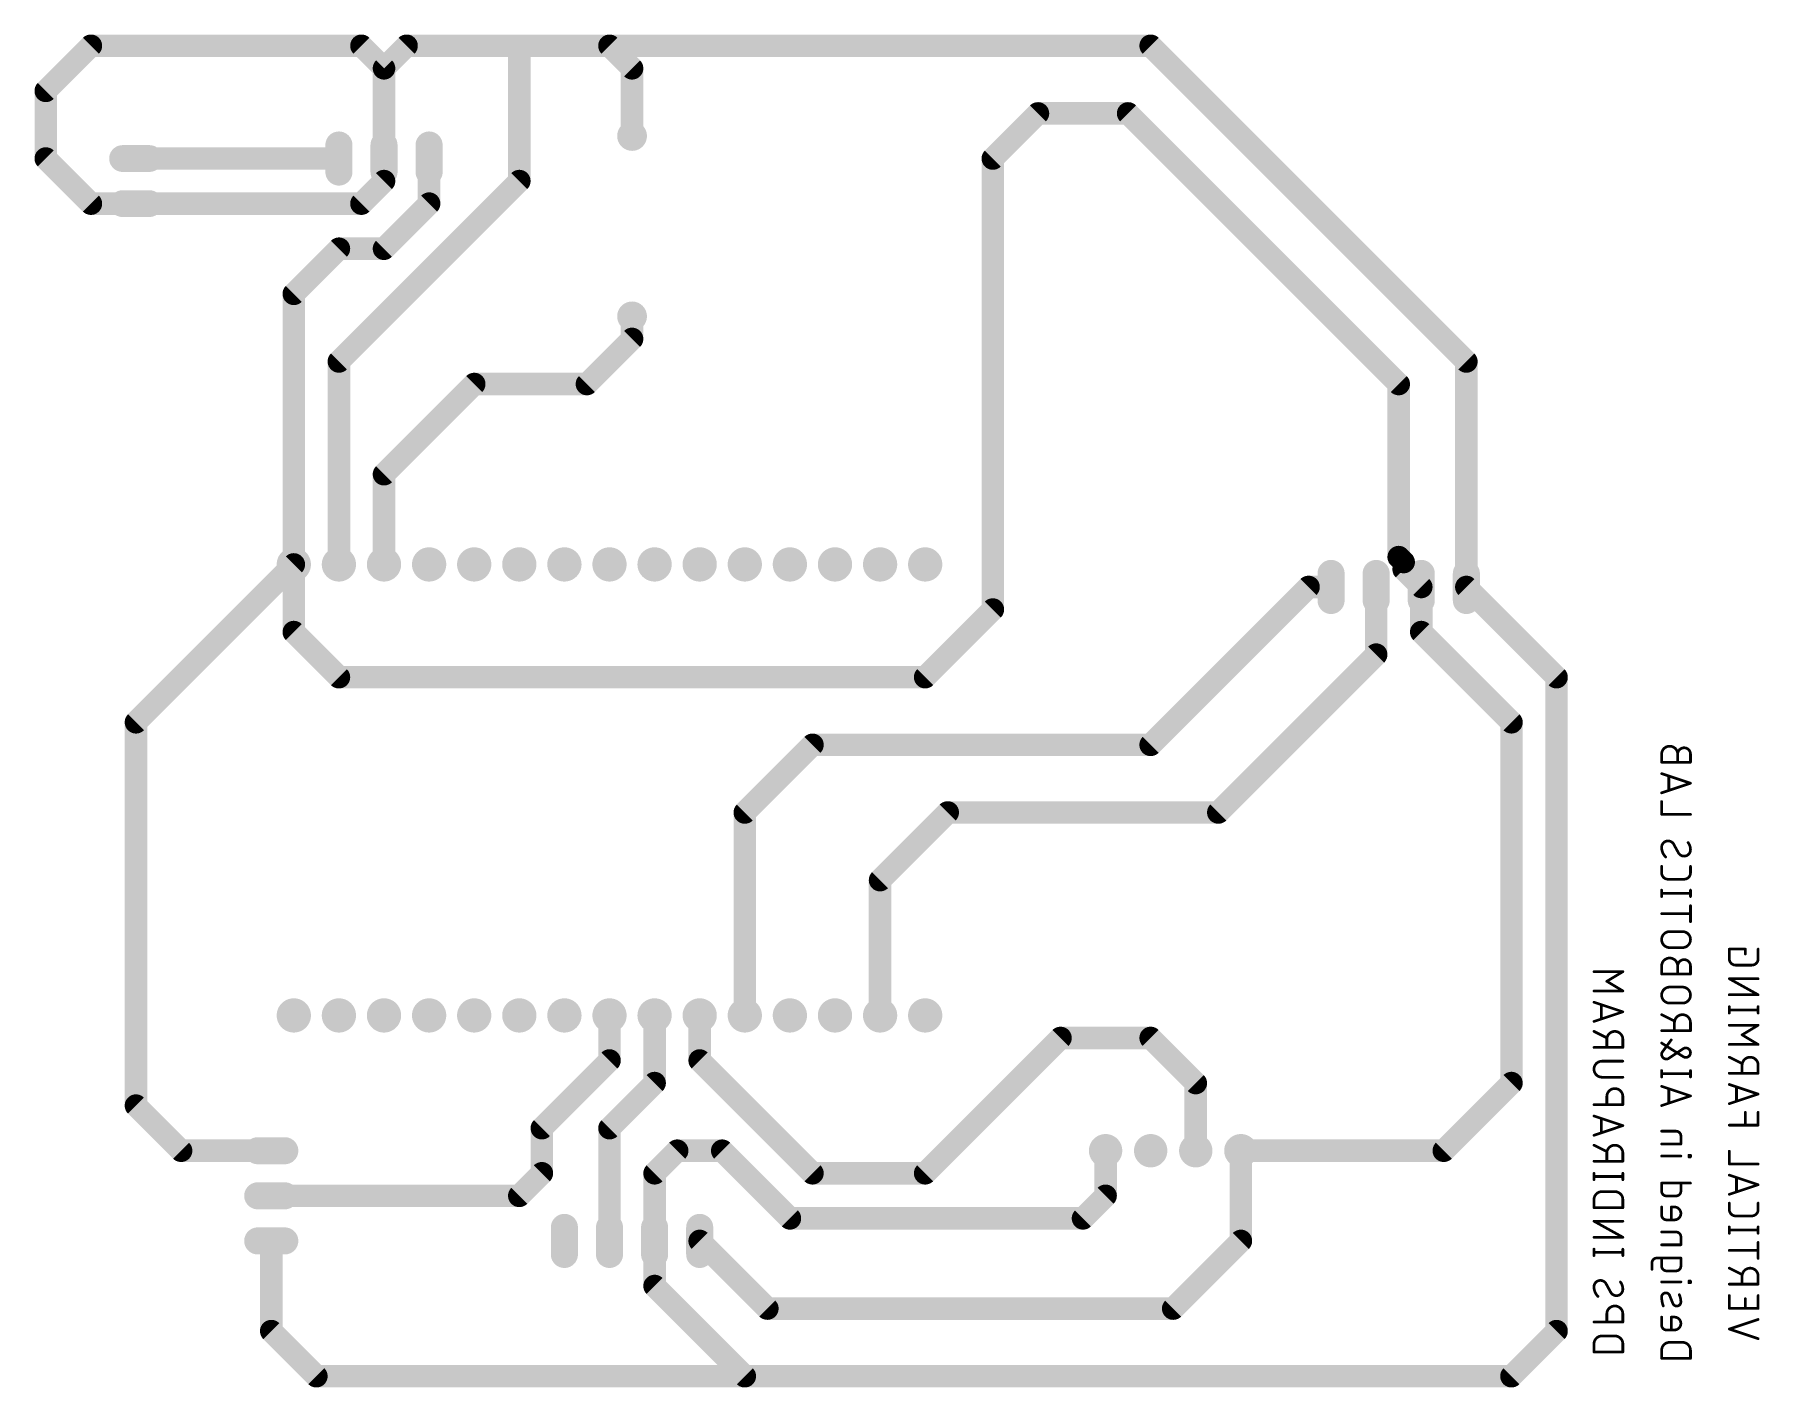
# Model space of a CAD drawing. Extents: x 1.9 to 99.1, y 1.9 to 78.1.
import ezdxf

# ---------------------------------------------------------------- set-up
doc = ezdxf.new("R2010")
doc.units = 0
doc.layers.add('16', color=132, linetype='CONTINUOUS')
doc.layers.add('17', color=110, linetype='CONTINUOUS')

# ---------------------------------------------------------------- blocks, each defined once
blk = doc.blocks.new('ROUNDP')
at = {"const_width": 0.5}
blk.add_lwpolyline([(0, -0.25, 1), (0, 0.25, 1), (0, -0.25)], format="xyb", dxfattribs=at)
blk = doc.blocks.new('LONGP100')
at = {"const_width": 1}
blk.add_lwpolyline([(-0.5, 0), (0.5, 0)], dxfattribs=at)
at = {"const_width": 0.5}
for points in [[(-0.5, 0.25, 1), (-0.5, -0.25)], [(0.5, -0.25, 1), (0.5, 0.25)]]:
    blk.add_lwpolyline(points, format="xyb", dxfattribs=at)

msp = doc.modelspace()

# ---------------------------------------------------------------- linework, layer by layer
at = {"layer": '16'}
for points, const_width in [([(2.54, 74.93), (5.08, 77.47)], 1.27), ([(5.08, 77.47), (20.32, 77.47)], 1.27), ([(20.32, 77.47), (21.59, 76.2)], 1.27), ([(22.86, 77.47), (21.59, 76.2)], 1.27), ([(29.21, 77.47), (22.86, 77.47)], 1.27), ([(34.29, 77.47), (29.21, 77.47)], 1.27), ([(29.21, 69.85), (29.21, 77.47)], 1.27), ([(35.56, 76.2), (34.29, 77.47)], 1.27), ([(34.29, 77.47), (64.77, 77.47)], 1.27), ([(64.77, 77.47), (82.55, 59.69)], 1.27), ([(21.59, 76.2), (21.59, 71.12)], 1.27), ([(35.56, 72.39), (35.56, 76.2)], 1.27), ([(2.54, 71.12), (2.54, 74.93)], 1.27), ([(58.42, 73.66), (55.88, 71.12)], 1.27), ([(63.5, 73.66), (58.42, 73.66)], 1.27), ([(78.74, 58.42), (63.5, 73.66)], 1.27), ([(5.08, 68.58), (2.54, 71.12)], 1.27), ([(7.62, 71.12), (19.05, 71.12)], 1.27), ([(21.59, 69.85), (21.59, 71.12)], 1.27), ([(24.13, 71.12), (24.13, 68.58)], 1.27), ([(55.88, 71.12), (55.88, 66.04)], 1.27), ([(19.05, 59.69), (29.21, 69.85)], 1.27), ([(20.32, 68.58), (21.59, 69.85)], 1.27), ([(7.62, 68.58), (5.08, 68.58)], 1.27), ([(7.62, 68.58), (20.32, 68.58)], 1.27), ([(24.13, 68.58), (21.59, 66.04)], 1.27), ([(19.05, 66.04), (16.51, 63.5)], 1.27), ([(21.59, 66.04), (19.05, 66.04)], 1.27), ([(55.88, 66.04), (55.88, 64.77)], 1.27), ([(55.88, 64.77), (55.88, 45.72)], 1.27), ([(16.51, 63.5), (16.51, 48.26)], 1.27), ([(35.56, 60.96), (35.56, 62.23)], 1.27), ([(33.02, 58.42), (35.56, 60.96)], 1.27), ([(19.05, 48.26), (19.05, 59.69)], 1.27), ([(82.55, 59.69), (82.55, 46.99)], 1.27), ([(21.59, 53.34), (26.67, 58.42)], 1.27), ([(26.67, 58.42), (33.02, 58.42)], 1.27), ([(78.74, 48.6732), (78.74, 58.42)], 1.27), ([(21.59, 48.26), (21.59, 53.34)], 1.27), ([(7.62, 39.37), (16.51, 48.26)], 1.27), ([(16.51, 44.45), (16.51, 48.26)], 1.27), ([(79.0194, 48.3938), (78.74, 48.6732)], 1.27), ([(79.0194, 47.9806), (79.0194, 48.3938)], 1.27), ([(80.01, 46.99), (79.0194, 47.9806)], 1.27), ([(64.77, 38.1), (73.66, 46.99)], 1.27), ([(73.66, 46.99), (74.93, 46.99)], 1.27), ([(77.47, 43.18), (77.47, 46.99)], 1.27), ([(80.01, 46.99), (80.01, 44.45)], 1.27), ([(82.55, 46.99), (87.63, 41.91)], 1.27), ([(55.88, 45.72), (52.07, 41.91)], 1.27), ([(19.05, 41.91), (16.51, 44.45)], 1.27), ([(80.01, 44.45), (85.09, 39.37)], 1.27), ([(68.58, 34.29), (77.47, 43.18)], 1.27), ([(52.07, 41.91), (19.05, 41.91)], 1.27), ([(87.63, 41.91), (87.63, 5.08)], 1.27), ([(7.62, 17.78), (7.62, 39.37)], 1.27), ([(85.09, 39.37), (85.09, 19.05)], 1.27), ([(41.91, 34.29), (45.72, 38.1)], 1.27), ([(45.72, 38.1), (64.77, 38.1)], 1.27), ([(93.5482, 37.5722), (93.5482, 37.1207)], 0.1524), ([(93.5482, 37.1207), (95.1738, 37.1207)], 0.1524), ([(94.4513, 37.1207), (94.4513, 37.5722)], 0.1524), ([(95.1738, 37.1207), (95.1738, 37.5722)], 0.1524), ([(95.1738, 35.9359), (93.5482, 36.4778)], 0.1524), ([(93.5482, 35.3941), (95.1738, 35.9359)], 0.1524), ([(93.9546, 36.3423), (93.9546, 35.5295)], 0.1524), ([(93.5482, 34.1847), (93.5482, 34.9072)], 0.1524), ([(41.91, 22.86), (41.91, 34.29)], 1.27), ([(49.53, 30.48), (53.34, 34.29)], 1.27), ([(53.34, 34.29), (68.58, 34.29)], 1.27), ([(95.1738, 34.1847), (93.5482, 34.1847)], 0.1524), ([(94.2255, 32.5075), (94.4965, 32.0108)], 0.1524), ([(49.53, 22.86), (49.53, 30.48)], 1.27), ([(93.5482, 31.253), (93.5482, 30.8918)], 0.1524), ([(95.1738, 30.8918), (95.1738, 31.253)], 0.1524), ([(93.9094, 30.5305), (94.8126, 30.5305)], 0.1524), ([(93.5482, 29.5549), (93.5482, 29.9162)], 0.1524), ([(95.1738, 29.7355), (93.5482, 29.7355)], 0.1524), ([(95.1738, 29.5549), (95.1738, 29.9162)], 0.1524), ([(93.5482, 28.5892), (95.1738, 28.5892)], 0.1524), ([(95.1738, 28.1377), (95.1738, 29.0408)], 0.1524), ([(94.7222, 27.5819), (93.9998, 27.5819)], 0.1524), ([(93.9998, 26.6788), (94.7222, 26.6788)], 0.1524), ([(98.2613, 26.5938), (97.3582, 26.5938)], 0.1524), ([(97.3582, 26.5938), (97.3582, 26.0519)], 0.1524), ([(98.2613, 26.3229), (98.2613, 26.5938)], 0.1524), ([(98.9838, 26.0519), (98.9838, 26.5938)], 0.1524), ([(91.3638, 25.3238), (89.7382, 25.3238)], 0.1524), ([(90.4607, 24.7819), (91.3638, 25.3238)], 0.1524), ([(93.5482, 25.6404), (93.5482, 25.1889)], 0.1524), ([(93.5482, 25.1889), (95.1738, 25.1889)], 0.1524), ([(94.4513, 25.1889), (94.4513, 25.6404)], 0.1524), ([(95.1738, 25.1889), (95.1738, 25.6404)], 0.1524), ([(97.7194, 25.6907), (98.6226, 25.6907)], 0.1524), ([(89.7382, 24.2401), (91.3638, 24.2401)], 0.1524), ([(91.3638, 24.2401), (90.4607, 24.7819)], 0.1524), ([(94.7222, 24.4556), (93.9998, 24.4556)], 0.1524), ([(98.9838, 24.0234), (97.3582, 24.9265)], 0.1524), ([(97.3582, 24.9265), (98.9838, 24.9265)], 0.1524), ([(34.29, 20.32), (34.29, 22.86)], 1.27), ([(36.83, 19.05), (36.83, 22.86)], 1.27), ([(39.37, 22.86), (39.37, 20.32)], 1.27), ([(91.3638, 23.0625), (89.7382, 23.6044)], 0.1524), ([(90.1446, 23.4689), (90.1446, 22.6561)], 0.1524), ([(93.9998, 23.5525), (94.7222, 23.5525)], 0.1524), ([(97.3582, 24.0234), (98.9838, 24.0234)], 0.1524), ([(97.3582, 22.9917), (97.3582, 23.3529)], 0.1524), ([(98.9838, 22.9917), (98.9838, 23.3529)], 0.1524), ([(89.7382, 22.5206), (91.3638, 23.0625)], 0.1524), ([(93.5482, 22.9017), (94.2707, 22.5404)], 0.1524), ([(94.2707, 22.4501), (94.2707, 21.9986)], 0.1524), ([(95.1738, 21.9986), (95.1738, 22.4501)], 0.1524), ([(98.9838, 23.1723), (97.3582, 23.1723)], 0.1524), ([(98.9838, 22.3074), (97.3582, 22.3074)], 0.1524), ([(98.0807, 21.7655), (98.9838, 22.3074)], 0.1524), ([(52.07, 13.97), (59.69, 21.59)], 1.27), ([(59.69, 21.59), (64.77, 21.59)], 1.27), ([(64.77, 21.59), (67.31, 19.05)], 1.27), ([(89.7382, 21.9601), (90.4607, 21.5988)], 0.1524), ([(90.4607, 21.5085), (90.4607, 21.057)], 0.1524), ([(91.3638, 21.057), (91.3638, 21.5085)], 0.1524), ([(93.5482, 21.9986), (95.1738, 21.9986)], 0.1524), ([(94.7674, 20.5359), (93.5482, 21.3035)], 0.1524), ([(93.5934, 20.8068), (94.0901, 21.4842)], 0.1524), ([(98.9838, 21.2236), (98.0807, 21.7655)], 0.1524), ([(30.48, 16.51), (34.29, 20.32)], 1.27), ([(39.37, 20.32), (45.72, 13.97)], 1.27), ([(89.7382, 21.057), (91.3638, 21.057)], 0.1524), ([(93.9546, 20.4456), (94.7674, 20.9874)], 0.1524), ([(97.3582, 21.2236), (98.9838, 21.2236)], 0.1524), ([(97.3582, 20.5068), (98.0807, 20.1455)], 0.1524), ([(34.29, 16.51), (36.83, 19.05)], 1.27), ([(67.31, 19.05), (67.31, 15.24)], 1.27), ([(85.09, 19.05), (81.28, 15.24)], 1.27), ([(90.1898, 20.2836), (91.3638, 20.2836)], 0.1524), ([(91.3638, 19.3805), (90.1898, 19.3805)], 0.1524), ([(93.5482, 19.3946), (93.5482, 19.7559)], 0.1524), ([(95.1738, 19.5752), (93.5482, 19.5752)], 0.1524), ([(95.1738, 19.3946), (95.1738, 19.7559)], 0.1524), ([(97.3582, 19.6037), (98.9838, 19.6037)], 0.1524), ([(98.0807, 20.0552), (98.0807, 19.6037)], 0.1524), ([(98.9838, 19.6037), (98.9838, 20.0552)], 0.1524), ([(95.1738, 18.3247), (93.5482, 18.8666)], 0.1524), ([(93.9546, 18.7311), (93.9546, 17.9183)], 0.1524), ([(98.9838, 18.4308), (97.3582, 18.9727)], 0.1524), ([(97.3582, 17.889), (98.9838, 18.4308)], 0.1524), ([(97.7646, 18.8372), (97.7646, 18.0244)], 0.1524), ([(10.16, 15.24), (7.62, 17.78)], 1.27), ([(89.7382, 17.8385), (91.3638, 17.8385)], 0.1524), ([(90.4607, 18.29), (90.4607, 17.8385)], 0.1524), ([(91.3638, 17.8385), (91.3638, 18.29)], 0.1524), ([(93.5482, 17.7829), (95.1738, 18.3247)], 0.1524), ([(30.48, 13.97), (30.48, 16.51)], 1.27), ([(34.29, 10.16), (34.29, 16.51)], 1.27), ([(91.3638, 16.6537), (89.7382, 17.1956)], 0.1524), ([(89.7382, 16.1118), (91.3638, 16.6537)], 0.1524), ([(90.1446, 17.0601), (90.1446, 16.2473)], 0.1524), ([(97.3582, 16.6797), (98.9838, 16.6797)], 0.1524), ([(98.2613, 16.6797), (98.2613, 17.4021)], 0.1524), ([(98.9838, 16.6797), (98.9838, 17.4021)], 0.1524), ([(15.24, 15.24), (10.16, 15.24)], 1.27), ([(38.1, 15.24), (36.83, 13.97)], 1.27), ([(40.64, 15.24), (38.1, 15.24)], 1.27), ([(44.45, 11.43), (40.64, 15.24)], 1.27), ([(62.23, 15.24), (62.23, 12.7)], 1.27), ([(69.85, 10.16), (69.85, 15.24)], 1.27), ([(81.28, 15.24), (69.85, 15.24)], 1.27), ([(89.7382, 15.5513), (90.4607, 15.19)], 0.1524), ([(94.361, 16.3413), (93.5482, 16.3413)], 0.1524), ([(93.5482, 15.6188), (94.6319, 15.6188)], 0.1524), ([(94.6319, 15.6188), (94.6319, 16.0704)], 0.1524), ([(29.21, 12.7), (30.48, 13.97)], 1.27), ([(36.83, 13.97), (36.83, 10.16)], 1.27), ([(45.72, 13.97), (52.07, 13.97)], 1.27), ([(89.7382, 14.6482), (91.3638, 14.6482)], 0.1524), ([(90.4607, 15.0997), (90.4607, 14.6482)], 0.1524), ([(91.3638, 14.6482), (91.3638, 15.0997)], 0.1524), ([(93.5482, 14.938), (94.6319, 14.938)], 0.1524), ([(95.1738, 14.9831), (95.0835, 14.9831)], 0.1524), ([(95.0835, 14.9831), (95.0835, 14.8928)], 0.1524), ([(95.0835, 14.8928), (95.1738, 14.8928)], 0.1524), ([(95.1738, 14.8928), (95.1738, 14.9831)], 0.1524), ([(97.3582, 14.4913), (97.3582, 15.2138)], 0.1524), ([(89.7382, 13.6073), (89.7382, 13.9686)], 0.1524), ([(91.3638, 13.788), (89.7382, 13.788)], 0.1524), ([(91.3638, 13.6073), (91.3638, 13.9686)], 0.1524), ([(98.9838, 14.4913), (97.3582, 14.4913)], 0.1524), ([(98.9838, 13.3246), (97.3582, 13.8665)], 0.1524), ([(97.7646, 13.731), (97.7646, 12.9182)], 0.1524), ([(15.24, 12.7), (29.21, 12.7)], 1.27), ([(62.23, 12.7), (60.96, 11.43)], 1.27), ([(90.9122, 12.9369), (90.1898, 12.9369)], 0.1524), ([(95.1738, 13.4162), (93.5482, 13.4162)], 0.1524), ([(93.5482, 13.4162), (93.5482, 12.9646)], 0.1524), ([(93.8191, 12.6937), (94.361, 12.6937)], 0.1524), ([(94.6319, 12.9646), (94.6319, 13.4162)], 0.1524), ([(97.3582, 12.7828), (98.9838, 13.3246)], 0.1524), ([(60.96, 11.43), (44.45, 11.43)], 1.27), ([(89.7382, 12.4854), (89.7382, 12.0338)], 0.1524), ([(89.7382, 12.0338), (91.3638, 12.0338)], 0.1524), ([(91.3638, 12.0338), (91.3638, 12.4854)], 0.1524), ([(93.5482, 12.0688), (93.5482, 11.6172)], 0.1524), ([(94.2707, 12.0688), (94.0901, 12.0688)], 0.1524), ([(94.0901, 12.0688), (94.0901, 11.3463)], 0.1524), ([(97.3582, 12.289), (97.3582, 11.9278)], 0.1524), ([(98.9838, 11.9278), (98.9838, 12.289)], 0.1524), ([(15.24, 5.08), (15.24, 10.16)], 1.27), ([(36.83, 10.16), (36.83, 7.62)], 1.27), ([(39.37, 10.16), (43.18, 6.35)], 1.27), ([(66.04, 6.35), (69.85, 10.16)], 1.27), ([(91.3638, 10.3665), (89.7382, 11.2696)], 0.1524), ([(89.7382, 11.2696), (91.3638, 11.2696)], 0.1524), ([(94.361, 10.662), (93.5482, 10.662)], 0.1524), ([(93.8191, 11.3463), (94.2707, 11.3463)], 0.1524), ([(97.3582, 10.5909), (97.3582, 10.9522)], 0.1524), ([(98.9838, 10.7715), (97.3582, 10.7715)], 0.1524), ([(97.7194, 11.5665), (98.6226, 11.5665)], 0.1524), ([(98.9838, 10.5909), (98.9838, 10.9522)], 0.1524), ([(89.7382, 10.3665), (91.3638, 10.3665)], 0.1524), ([(89.7382, 9.3348), (89.7382, 9.696)], 0.1524), ([(91.3638, 9.3348), (91.3638, 9.696)], 0.1524), ([(93.5482, 9.9395), (94.6319, 9.9395)], 0.1524), ([(94.6319, 9.9395), (94.6319, 10.391)], 0.1524), ([(98.9838, 9.1737), (98.9838, 10.0768)], 0.1524), ([(91.3638, 9.5154), (89.7382, 9.5154)], 0.1524), ([(93.0063, 8.9248), (93.0063, 8.5636)], 0.1524), ([(94.6319, 9.1957), (93.2773, 9.1957)], 0.1524), ([(93.5482, 9.1957), (93.5482, 8.7442)], 0.1524), ([(94.6319, 8.7442), (94.6319, 9.1957)], 0.1524), ([(97.3582, 9.6252), (98.9838, 9.6252)], 0.1524), ([(36.83, 7.62), (41.91, 2.54)], 1.27), ([(90.4155, 7.7543), (90.6865, 7.2576)], 0.1524), ([(93.5482, 7.8518), (94.6319, 7.8518)], 0.1524), ([(93.8191, 8.4732), (94.361, 8.4732)], 0.1524), ([(95.1738, 7.897), (95.0835, 7.897)], 0.1524), ([(95.0835, 7.897), (95.0835, 7.8067)], 0.1524), ([(95.0835, 7.8067), (95.1738, 7.8067)], 0.1524), ([(95.1738, 7.8067), (95.1738, 7.897)], 0.1524), ([(97.3582, 8.627), (98.0807, 8.2658)], 0.1524), ([(97.3582, 7.7239), (98.9838, 7.7239)], 0.1524), ([(98.0807, 8.1755), (98.0807, 7.7239)], 0.1524), ([(98.9838, 7.7239), (98.9838, 8.1755)], 0.1524), ([(43.18, 6.35), (66.04, 6.35)], 1.27), ([(93.9998, 7.0876), (94.1804, 6.6361)], 0.1524), ([(97.3582, 7.0855), (97.3582, 6.3631)], 0.1524), ([(98.2613, 6.3631), (98.2613, 6.9049)], 0.1524), ([(98.9838, 6.3631), (98.9838, 7.0855)], 0.1524), ([(90.4607, 6.0455), (90.4607, 5.594)], 0.1524), ([(91.3638, 5.594), (91.3638, 6.0455)], 0.1524), ([(93.5482, 5.8684), (93.5482, 5.4168)], 0.1524), ([(94.2707, 5.8684), (94.0901, 5.8684)], 0.1524), ([(94.0901, 5.8684), (94.0901, 5.1459)], 0.1524), ([(97.3582, 6.3631), (98.9838, 6.3631)], 0.1524), ([(17.78, 2.54), (15.24, 5.08)], 1.27), ([(87.63, 5.08), (85.09, 2.54)], 1.27), ([(89.7382, 5.594), (91.3638, 5.594)], 0.1524), ([(90.9122, 4.8087), (90.1898, 4.8087)], 0.1524), ([(93.8191, 5.1459), (94.2707, 5.1459)], 0.1524), ([(97.3582, 5.1964), (98.9838, 5.7383)], 0.1524), ([(98.9838, 4.6545), (97.3582, 5.1964)], 0.1524), ([(89.7382, 4.3571), (89.7382, 3.9056)], 0.1524), ([(89.7382, 3.9056), (91.3638, 3.9056)], 0.1524), ([(91.3638, 3.9056), (91.3638, 4.3571)], 0.1524), ([(93.5482, 3.9961), (93.5482, 3.5446)], 0.1524), ([(94.7222, 4.4477), (93.9998, 4.4477)], 0.1524), ([(95.1738, 3.5446), (95.1738, 3.9961)], 0.1524), ([(41.91, 2.54), (17.78, 2.54)], 1.27), ([(85.09, 2.54), (41.91, 2.54)], 1.27), ([(93.5482, 3.5446), (95.1738, 3.5446)], 0.1524)]:
    msp.add_lwpolyline(points, dxfattribs=dict(at, const_width=const_width))
for points, const_width in [([(5.08, 77.7875, 1), (5.08, 77.1525)], 0.635), ([(5.3045, 77.2455, 1), (4.8555, 77.6945)], 0.635), ([(20.5445, 77.6945, 1), (20.0955, 77.2455)], 0.635), ([(20.32, 77.1525, 1), (20.32, 77.7875)], 0.635), ([(22.86, 77.7875, 1), (22.86, 77.1525)], 0.635), ([(23.0845, 77.2455, 1), (22.6355, 77.6945)], 0.635), ([(29.21, 77.7875, 1), (29.21, 77.1525)], 0.635), ([(29.5275, 77.47, 1), (28.8925, 77.47)], 0.635), ([(29.21, 77.1525, 1), (29.21, 77.7875)], 0.635), ([(34.5145, 77.6945, 1), (34.0655, 77.2455)], 0.635), ([(34.29, 77.7875, 1), (34.29, 77.1525)], 0.635), ([(34.29, 77.1525, 1), (34.29, 77.7875)], 0.635), ([(64.9945, 77.6945, 1), (64.5455, 77.2455)], 0.635), ([(64.77, 77.1525, 1), (64.77, 77.7875)], 0.635), ([(21.9075, 76.2, 1), (21.2725, 76.2)], 0.635), ([(35.8775, 76.2, 1), (35.2425, 76.2)], 0.635), ([(21.3655, 76.4245, 1), (21.8145, 75.9755)], 0.635), ([(21.3655, 75.9755, 1), (21.8145, 76.4245)], 0.635), ([(35.3355, 75.9755, 1), (35.7845, 76.4245)], 0.635), ([(2.8575, 74.93, 1), (2.2225, 74.93)], 0.635), ([(2.3155, 75.1545, 1), (2.7645, 74.7055)], 0.635), ([(58.42, 73.9775, 1), (58.42, 73.3425)], 0.635), ([(58.6445, 73.4355, 1), (58.1955, 73.8845)], 0.635), ([(63.7245, 73.8845, 1), (63.2755, 73.4355)], 0.635), ([(63.5, 73.3425, 1), (63.5, 73.9775)], 0.635), ([(35.2425, 72.39, 1), (35.8775, 72.39)], 0.635), ([(2.7645, 71.3445, 1), (2.3155, 70.8955)], 0.635), ([(2.2225, 71.12, 1), (2.8575, 71.12)], 0.635), ([(7.62, 71.4375, 1), (7.62, 70.8025)], 0.635), ([(19.05, 70.8025, 1), (19.05, 71.4375)], 0.635), ([(21.9075, 71.12, 1), (21.2725, 71.12)], 0.635), ([(21.2725, 71.12, 1), (21.9075, 71.12)], 0.635), ([(24.4475, 71.12, 1), (23.8125, 71.12)], 0.635), ([(56.1975, 71.12, 1), (55.5625, 71.12)], 0.635), ([(55.6555, 71.3445, 1), (56.1045, 70.8955)], 0.635), ([(21.2725, 69.85, 1), (21.9075, 69.85)], 0.635), ([(21.8145, 69.6255, 1), (21.3655, 70.0745)], 0.635), ([(28.8925, 69.85, 1), (29.5275, 69.85)], 0.635), ([(29.4345, 69.6255, 1), (28.9855, 70.0745)], 0.635), ([(5.08, 68.8975, 1), (5.08, 68.2625)], 0.635), ([(4.8555, 68.3555, 1), (5.3045, 68.8045)], 0.635), ([(7.62, 68.8975, 1), (7.62, 68.2625)], 0.635), ([(7.62, 68.2625, 1), (7.62, 68.8975)], 0.635), ([(20.0955, 68.8045, 1), (20.5445, 68.3555)], 0.635), ([(20.32, 68.2625, 1), (20.32, 68.8975)], 0.635), ([(24.3545, 68.3555, 1), (23.9055, 68.8045)], 0.635), ([(23.8125, 68.58, 1), (24.4475, 68.58)], 0.635), ([(19.05, 66.3575, 1), (19.05, 65.7225)], 0.635), ([(19.2745, 65.8155, 1), (18.8255, 66.2645)], 0.635), ([(21.3655, 66.2645, 1), (21.8145, 65.8155)], 0.635), ([(21.59, 65.7225, 1), (21.59, 66.3575)], 0.635), ([(56.1975, 66.04, 1), (55.5625, 66.04)], 0.635), ([(55.5625, 66.04, 1), (56.1975, 66.04)], 0.635), ([(56.1975, 64.77, 1), (55.5625, 64.77)], 0.635), ([(16.8275, 63.5, 1), (16.1925, 63.5)], 0.635), ([(55.5625, 64.77, 1), (56.1975, 64.77)], 0.635), ([(16.2855, 63.7245, 1), (16.7345, 63.2755)], 0.635), ([(35.8775, 62.23, 1), (35.2425, 62.23)], 0.635), ([(35.2425, 60.96, 1), (35.8775, 60.96)], 0.635), ([(35.7845, 60.7355, 1), (35.3355, 61.1845)], 0.635), ([(19.3675, 59.69, 1), (18.7325, 59.69)], 0.635), ([(82.8675, 59.69, 1), (82.2325, 59.69)], 0.635), ([(18.8255, 59.9145, 1), (19.2745, 59.4655)], 0.635), ([(82.3255, 59.4655, 1), (82.7745, 59.9145)], 0.635), ([(26.67, 58.7375, 1), (26.67, 58.1025)], 0.635), ([(26.8945, 58.1955, 1), (26.4455, 58.6445)], 0.635), ([(32.7955, 58.6445, 1), (33.2445, 58.1955)], 0.635), ([(33.02, 58.1025, 1), (33.02, 58.7375)], 0.635), ([(79.0575, 58.42, 1), (78.4225, 58.42)], 0.635), ([(78.5155, 58.1955, 1), (78.9645, 58.6445)], 0.635), ([(21.9075, 53.34, 1), (21.2725, 53.34)], 0.635), ([(21.3655, 53.5645, 1), (21.8145, 53.1155)], 0.635), ([(16.8275, 48.26, 1), (16.1925, 48.26)], 0.635), ([(16.7345, 48.0355, 1), (16.2855, 48.4845)], 0.635), ([(78.9645, 48.8977, 1), (78.5155, 48.4487)], 0.635), ([(78.4225, 48.6732, 1), (79.0575, 48.6732)], 0.635), ([(79.3369, 48.3938, 1), (78.7019, 48.3938)], 0.635), ([(79.2439, 48.2051, 1), (78.7949, 47.7561)], 0.635), ([(78.7949, 48.1693, 1), (79.2439, 48.6183)], 0.635), ([(16.1925, 48.26, 1), (16.8275, 48.26)], 0.635), ([(18.7325, 48.26, 1), (19.3675, 48.26)], 0.635), ([(21.2725, 48.26, 1), (21.9075, 48.26)], 0.635), ([(73.66, 47.3075, 1), (73.66, 46.6725)], 0.635), ([(73.8845, 46.7655, 1), (73.4355, 47.2145)], 0.635), ([(74.93, 46.6725, 1), (74.93, 47.3075)], 0.635), ([(77.7875, 46.99, 1), (77.1525, 46.99)], 0.635), ([(78.7019, 47.9806, 1), (79.3369, 47.9806)], 0.635), ([(80.3275, 46.99, 1), (79.6925, 46.99)], 0.635), ([(82.7745, 47.2145, 1), (82.3255, 46.7655)], 0.635), ([(79.7855, 46.7655, 1), (80.2345, 47.2145)], 0.635), ([(82.2325, 46.99, 1), (82.8675, 46.99)], 0.635), ([(55.5625, 45.72, 1), (56.1975, 45.72)], 0.635), ([(56.1045, 45.4955, 1), (55.6555, 45.9445)], 0.635), ([(16.7345, 44.6745, 1), (16.2855, 44.2255)], 0.635), ([(16.1925, 44.45, 1), (16.8275, 44.45)], 0.635), ([(80.2345, 44.6745, 1), (79.7855, 44.2255)], 0.635), ([(79.6925, 44.45, 1), (80.3275, 44.45)], 0.635), ([(77.6945, 42.9555, 1), (77.2455, 43.4045)], 0.635), ([(77.1525, 43.18, 1), (77.7875, 43.18)], 0.635), ([(19.05, 42.2275, 1), (19.05, 41.5925)], 0.635), ([(18.8255, 41.6855, 1), (19.2745, 42.1345)], 0.635), ([(51.8455, 42.1345, 1), (52.2945, 41.6855)], 0.635), ([(52.07, 41.5925, 1), (52.07, 42.2275)], 0.635), ([(87.9475, 41.91, 1), (87.3125, 41.91)], 0.635), ([(87.4055, 41.6855, 1), (87.8545, 42.1345)], 0.635), ([(7.9375, 39.37, 1), (7.3025, 39.37)], 0.635), ([(7.3955, 39.5945, 1), (7.8445, 39.1455)], 0.635), ([(85.4075, 39.37, 1), (84.7725, 39.37)], 0.635), ([(84.8655, 39.1455, 1), (85.3145, 39.5945)], 0.635), ([(45.72, 38.4175, 1), (45.72, 37.7825)], 0.635), ([(45.9445, 37.8755, 1), (45.4955, 38.3245)], 0.635), ([(64.5455, 38.3245, 1), (64.9945, 37.8755)], 0.635), ([(64.77, 37.7825, 1), (64.77, 38.4175)], 0.635), ([(94.4513, 37.5722, 1), (93.5482, 37.5722)], 0.1524), ([(95.1738, 37.5722, 1), (94.4513, 37.5722)], 0.1524), ([(93.5863, 37.5722, 1), (93.5101, 37.5722)], 0.0762), ([(93.5101, 37.5722, 1), (93.5863, 37.5722)], 0.0762), ([(93.5482, 37.1588, 1), (93.5482, 37.0826)], 0.0762), ([(93.5101, 37.1207, 1), (93.5863, 37.1207)], 0.0762), ([(94.4894, 37.5722, 1), (94.4132, 37.5722)], 0.0762), ([(94.4132, 37.5722, 1), (94.4894, 37.5722)], 0.0762), ([(94.4132, 37.5722, 1), (94.4894, 37.5722)], 0.0762), ([(94.4132, 37.1207, 1), (94.4894, 37.1207)], 0.0762), ([(95.2119, 37.5722, 1), (95.1357, 37.5722)], 0.0762), ([(95.1357, 37.5722, 1), (95.2119, 37.5722)], 0.0762), ([(95.1357, 37.1207, 1), (95.2119, 37.1207)], 0.0762), ([(95.1738, 37.0826, 1), (95.1738, 37.1588)], 0.0762), ([(93.5602, 36.5139, 1), (93.5362, 36.4416)], 0.0762), ([(93.9927, 36.3423, 1), (93.9165, 36.3423)], 0.0762), ([(95.1858, 35.8998, 1), (95.1618, 35.9721)], 0.0762), ([(95.1618, 35.8998, 1), (95.1858, 35.9721)], 0.0762), ([(93.5362, 35.4302, 1), (93.5602, 35.3579)], 0.0762), ([(93.5863, 34.9072, 1), (93.5101, 34.9072)], 0.0762), ([(93.9165, 35.5295, 1), (93.9927, 35.5295)], 0.0762), ([(42.2275, 34.29, 1), (41.5925, 34.29)], 0.635), ([(41.6855, 34.5145, 1), (42.1345, 34.0655)], 0.635), ([(53.34, 34.6075, 1), (53.34, 33.9725)], 0.635), ([(53.5645, 34.0655, 1), (53.1155, 34.5145)], 0.635), ([(68.3555, 34.5145, 1), (68.8045, 34.0655)], 0.635), ([(68.58, 33.9725, 1), (68.58, 34.6075)], 0.635), ([(93.5482, 34.2228, 1), (93.5482, 34.1466)], 0.0762), ([(93.5101, 34.1847, 1), (93.5863, 34.1847)], 0.0762), ([(95.1738, 34.1466, 1), (95.1738, 34.2228)], 0.0762), ([(93.9094, 32.6881, 0.4142), (93.5482, 32.3268)], 0.1524), ([(93.5482, 32.3268, 0.2), (93.774, 31.785)], 0.1524), ([(93.5863, 32.3268, 1), (93.5101, 32.3268)], 0.0762), ([(93.5101, 32.3268, 1), (93.5863, 32.3268)], 0.0762), ([(94.2255, 32.5075, 0.2656), (93.9094, 32.6881)], 0.1524), ([(93.9094, 32.7262, 1), (93.9094, 32.65)], 0.0762), ([(93.9094, 32.65, 1), (93.9094, 32.7262)], 0.0762), ([(94.259, 32.5257, 1), (94.1921, 32.4892)], 0.0762), ([(94.1927, 32.4881, 1), (94.2584, 32.5268)], 0.0762), ([(94.5293, 32.0301, 1), (94.4636, 31.9914)], 0.0762), ([(94.4965, 32.0108, 0.2656), (94.8126, 31.8301)], 0.1524), ([(94.463, 31.9925, 1), (94.5299, 32.029)], 0.0762), ([(94.8126, 31.8301, 0.4142), (95.1738, 32.1914)], 0.1524), ([(95.1738, 32.1914, 0.1623), (95.0383, 32.5978)], 0.1524), ([(95.0688, 32.6206, 1), (95.0079, 32.5749)], 0.0762), ([(95.2119, 32.1914, 1), (95.1357, 32.1914)], 0.0762), ([(95.1357, 32.1914, 1), (95.2119, 32.1914)], 0.0762), ([(49.8475, 30.48, 1), (49.2125, 30.48)], 0.635), ([(93.5863, 31.253, 1), (93.5101, 31.253)], 0.0762), ([(93.7471, 31.7579, 1), (93.8008, 31.812)], 0.0762), ([(94.8126, 31.8682, 1), (94.8126, 31.792)], 0.0762), ([(94.8126, 31.792, 1), (94.8126, 31.8682)], 0.0762), ([(95.2119, 31.253, 1), (95.1357, 31.253)], 0.0762), ([(49.3055, 30.7045, 1), (49.7545, 30.2555)], 0.635), ([(93.5482, 30.8918, 0.4142), (93.9094, 30.5305)], 0.1524), ([(93.5863, 30.8918, 1), (93.5101, 30.8918)], 0.0762), ([(93.5101, 30.8918, 1), (93.5863, 30.8918)], 0.0762), ([(93.9094, 30.5686, 1), (93.9094, 30.4924)], 0.0762), ([(93.9094, 30.4924, 1), (93.9094, 30.5686)], 0.0762), ([(94.8126, 30.5305, 0.4142), (95.1738, 30.8918)], 0.1524), ([(94.8126, 30.5686, 1), (94.8126, 30.4924)], 0.0762), ([(94.8126, 30.4924, 1), (94.8126, 30.5686)], 0.0762), ([(95.2119, 30.8918, 1), (95.1357, 30.8918)], 0.0762), ([(95.1357, 30.8918, 1), (95.2119, 30.8918)], 0.0762), ([(93.5863, 29.9162, 1), (93.5101, 29.9162)], 0.0762), ([(93.5482, 29.7736, 1), (93.5482, 29.6974)], 0.0762), ([(93.5101, 29.5549, 1), (93.5863, 29.5549)], 0.0762), ([(95.2119, 29.9162, 1), (95.1357, 29.9162)], 0.0762), ([(95.1357, 29.5549, 1), (95.2119, 29.5549)], 0.0762), ([(95.1738, 29.6974, 1), (95.1738, 29.7736)], 0.0762), ([(93.5482, 28.6273, 1), (93.5482, 28.5511)], 0.0762), ([(95.2119, 29.0408, 1), (95.1357, 29.0408)], 0.0762), ([(95.1357, 28.1377, 1), (95.2119, 28.1377)], 0.0762), ([(95.1738, 28.5511, 1), (95.1738, 28.6273)], 0.0762), ([(93.9998, 27.5819, 1), (93.9998, 26.6788)], 0.1524), ([(93.9998, 27.62, 1), (93.9998, 27.5438)], 0.0762), ([(93.9998, 27.5438, 1), (93.9998, 27.62)], 0.0762), ([(94.7222, 26.6788, 1), (94.7222, 27.5819)], 0.1524), ([(94.7222, 27.62, 1), (94.7222, 27.5438)], 0.0762), ([(94.7222, 27.5438, 1), (94.7222, 27.62)], 0.0762), ([(93.9998, 26.7169, 1), (93.9998, 26.6407)], 0.0762), ([(93.9998, 26.6407, 1), (93.9998, 26.7169)], 0.0762), ([(94.7222, 26.7169, 1), (94.7222, 26.6407)], 0.0762), ([(94.7222, 26.6407, 1), (94.7222, 26.7169)], 0.0762), ([(97.3582, 26.6319, 1), (97.3582, 26.5557)], 0.0762), ([(97.3963, 26.5938, 1), (97.3201, 26.5938)], 0.0762), ([(98.2994, 26.5938, 1), (98.2232, 26.5938)], 0.0762), ([(98.2232, 26.3229, 1), (98.2994, 26.3229)], 0.0762), ([(98.2613, 26.5557, 1), (98.2613, 26.6319)], 0.0762), ([(99.0219, 26.5938, 1), (98.9457, 26.5938)], 0.0762), ([(89.7382, 25.3619, 1), (89.7382, 25.2857)], 0.0762), ([(91.3834, 25.2911, 1), (91.3442, 25.3565)], 0.0762), ([(91.3638, 25.2857, 1), (91.3638, 25.3619)], 0.0762), ([(94.4513, 25.6404, 1), (93.5482, 25.6404)], 0.1524), ([(93.5863, 25.6404, 1), (93.5101, 25.6404)], 0.0762), ([(93.5101, 25.6404, 1), (93.5863, 25.6404)], 0.0762), ([(93.5482, 25.227, 1), (93.5482, 25.1508)], 0.0762), ([(95.1738, 25.6404, 1), (94.4513, 25.6404)], 0.1524), ([(94.4894, 25.6404, 1), (94.4132, 25.6404)], 0.0762), ([(94.4132, 25.6404, 1), (94.4894, 25.6404)], 0.0762), ([(94.4132, 25.6404, 1), (94.4894, 25.6404)], 0.0762), ([(95.2119, 25.6404, 1), (95.1357, 25.6404)], 0.0762), ([(95.1357, 25.6404, 1), (95.2119, 25.6404)], 0.0762), ([(95.1738, 25.1508, 1), (95.1738, 25.227)], 0.0762), ([(97.3582, 26.0519, 0.4142), (97.7194, 25.6907)], 0.1524), ([(97.3963, 26.0519, 1), (97.3201, 26.0519)], 0.0762), ([(97.3201, 26.0519, 1), (97.3963, 26.0519)], 0.0762), ([(97.7194, 25.7288, 1), (97.7194, 25.6526)], 0.0762), ([(97.7194, 25.6526, 1), (97.7194, 25.7288)], 0.0762), ([(98.6226, 25.6907, 0.4142), (98.9838, 26.0519)], 0.1524), ([(98.6226, 25.7288, 1), (98.6226, 25.6526)], 0.0762), ([(98.6226, 25.6526, 1), (98.6226, 25.7288)], 0.0762), ([(99.0219, 26.0519, 1), (98.9457, 26.0519)], 0.0762), ([(98.9457, 26.0519, 1), (99.0219, 26.0519)], 0.0762), ([(89.7382, 24.2782, 1), (89.7382, 24.202)], 0.0762), ([(90.4803, 24.8146, 1), (90.4411, 24.7493)], 0.0762), ([(90.4411, 24.8146, 1), (90.4803, 24.7493)], 0.0762), ([(91.3442, 24.2074, 1), (91.3834, 24.2727)], 0.0762), ([(91.3638, 24.202, 1), (91.3638, 24.2782)], 0.0762), ([(93.5101, 25.1889, 1), (93.5863, 25.1889)], 0.0762), ([(93.9998, 24.4556, 1), (93.9998, 23.5525)], 0.1524), ([(93.9998, 24.4937, 1), (93.9998, 24.4175)], 0.0762), ([(93.9998, 24.4175, 1), (93.9998, 24.4937)], 0.0762), ([(94.4132, 25.1889, 1), (94.4894, 25.1889)], 0.0762), ([(94.7222, 23.5525, 1), (94.7222, 24.4556)], 0.1524), ([(94.7222, 24.4937, 1), (94.7222, 24.4175)], 0.0762), ([(94.7222, 24.4175, 1), (94.7222, 24.4937)], 0.0762), ([(95.1357, 25.1889, 1), (95.2119, 25.1889)], 0.0762), ([(97.3767, 24.9598, 1), (97.3397, 24.8932)], 0.0762), ([(97.3582, 24.9646, 1), (97.3582, 24.8884)], 0.0762), ([(98.9838, 24.8884, 1), (98.9838, 24.9646)], 0.0762), ([(34.6075, 22.86, 1), (33.9725, 22.86)], 0.635), ([(37.1475, 22.86, 1), (36.5125, 22.86)], 0.635), ([(39.6875, 22.86, 1), (39.0525, 22.86)], 0.635), ([(89.7502, 23.6405, 1), (89.7262, 23.5682)], 0.0762), ([(90.1827, 23.4689, 1), (90.1065, 23.4689)], 0.0762), ([(93.9998, 23.5906, 1), (93.9998, 23.5144)], 0.0762), ([(93.9998, 23.5144, 1), (93.9998, 23.5906)], 0.0762), ([(94.7222, 23.5906, 1), (94.7222, 23.5144)], 0.0762), ([(94.7222, 23.5144, 1), (94.7222, 23.5906)], 0.0762), ([(97.3582, 24.0615, 1), (97.3582, 23.9853)], 0.0762), ([(97.3963, 23.3529, 1), (97.3201, 23.3529)], 0.0762), ([(99.0219, 23.3529, 1), (98.9457, 23.3529)], 0.0762), ([(98.9653, 23.9901, 1), (99.0023, 24.0567)], 0.0762), ([(98.9838, 23.9853, 1), (98.9838, 24.0615)], 0.0762), ([(41.5925, 22.86, 1), (42.2275, 22.86)], 0.635), ([(49.2125, 22.86, 1), (49.8475, 22.86)], 0.635), ([(89.7262, 22.5568, 1), (89.7502, 22.4845)], 0.0762), ([(90.1065, 22.6561, 1), (90.1827, 22.6561)], 0.0762), ([(91.3758, 23.0264, 1), (91.3518, 23.0986)], 0.0762), ([(91.3518, 23.0264, 1), (91.3758, 23.0986)], 0.0762), ([(93.5652, 22.9358, 1), (93.5312, 22.8676)], 0.0762), ([(95.1738, 22.4501, 1), (94.2707, 22.4501)], 0.1524), ([(94.3088, 22.4501, 1), (94.2326, 22.4501)], 0.0762), ([(94.2326, 22.4501, 1), (94.3088, 22.4501)], 0.0762), ([(94.2536, 22.5064, 1), (94.2877, 22.5745)], 0.0762), ([(95.2119, 22.4501, 1), (95.1357, 22.4501)], 0.0762), ([(95.1357, 22.4501, 1), (95.2119, 22.4501)], 0.0762), ([(97.3582, 23.2104, 1), (97.3582, 23.1342)], 0.0762), ([(97.3201, 22.9917, 1), (97.3963, 22.9917)], 0.0762), ([(97.3582, 22.3455, 1), (97.3582, 22.2693)], 0.0762), ([(98.9457, 22.9917, 1), (99.0219, 22.9917)], 0.0762), ([(99.0034, 22.2747, 1), (98.9642, 22.34)], 0.0762), ([(98.9838, 23.1342, 1), (98.9838, 23.2104)], 0.0762), ([(98.9838, 22.2693, 1), (98.9838, 22.3455)], 0.0762), ([(59.69, 21.9075, 1), (59.69, 21.2725)], 0.635), ([(59.9145, 21.3655, 1), (59.4655, 21.8145)], 0.635), ([(64.9945, 21.8145, 1), (64.5455, 21.3655)], 0.635), ([(64.77, 21.2725, 1), (64.77, 21.9075)], 0.635), ([(89.7552, 21.9942, 1), (89.7212, 21.926)], 0.0762), ([(91.3638, 21.5085, 1), (90.4607, 21.5085)], 0.1524), ([(90.4988, 21.5085, 1), (90.4226, 21.5085)], 0.0762), ([(90.4226, 21.5085, 1), (90.4988, 21.5085)], 0.0762), ([(90.4436, 21.5648, 1), (90.4777, 21.6329)], 0.0762), ([(91.4019, 21.5085, 1), (91.3257, 21.5085)], 0.0762), ([(91.3257, 21.5085, 1), (91.4019, 21.5085)], 0.0762), ([(93.5482, 22.0367, 1), (93.5482, 21.9605)], 0.0762), ([(93.5685, 21.3358, 1), (93.5279, 21.2713)], 0.0762), ([(94.1208, 21.4616, 1), (94.0593, 21.5067)], 0.0762), ([(94.2326, 21.9986, 1), (94.3088, 21.9986)], 0.0762), ([(95.1357, 21.9986, 1), (95.2119, 21.9986)], 0.0762), ([(95.1738, 21.9605, 1), (95.1738, 22.0367)], 0.0762), ([(98.1003, 21.7982, 1), (98.0611, 21.7328)], 0.0762), ([(98.0611, 21.7982, 1), (98.1003, 21.7328)], 0.0762), ([(33.9725, 20.32, 1), (34.6075, 20.32)], 0.635), ([(34.5145, 20.0955, 1), (34.0655, 20.5445)], 0.635), ([(39.5945, 20.5445, 1), (39.1455, 20.0955)], 0.635), ([(39.0525, 20.32, 1), (39.6875, 20.32)], 0.635), ([(89.7382, 21.0951, 1), (89.7382, 21.0189)], 0.0762), ([(90.4226, 21.057, 1), (90.4988, 21.057)], 0.0762), ([(91.3257, 21.057, 1), (91.4019, 21.057)], 0.0762), ([(91.3638, 21.0189, 1), (91.3638, 21.0951)], 0.0762), ([(93.5934, 20.8068, 0.1623), (93.5482, 20.6714)], 0.1524), ([(93.5482, 20.6714, 0.4142), (93.8191, 20.4004)], 0.1524), ([(93.5863, 20.6714, 1), (93.5101, 20.6714)], 0.0762), ([(93.5101, 20.6714, 1), (93.5863, 20.6714)], 0.0762), ([(93.5626, 20.8294, 1), (93.6241, 20.7843)], 0.0762), ([(93.6238, 20.784, 1), (93.5629, 20.8297)], 0.0762), ([(93.8191, 20.4004, 0.1623), (93.9546, 20.4456)], 0.1524), ([(93.8191, 20.4385, 1), (93.8191, 20.3623)], 0.0762), ([(93.8191, 20.3623, 1), (93.8191, 20.4385)], 0.0762), ([(93.9335, 20.4773, 1), (93.9757, 20.4139)], 0.0762), ([(93.9775, 20.4151, 1), (93.9317, 20.4761)], 0.0762), ([(95.1738, 20.7617, 0.5884), (94.7674, 20.9874)], 0.1524), ([(94.7473, 21.0198, 1), (94.7875, 20.9551)], 0.0762), ([(94.7674, 20.5359, 0.5884), (95.1738, 20.7617)], 0.1524), ([(94.7875, 20.5682, 1), (94.7473, 20.5035)], 0.0762), ([(94.7885, 20.9557, 1), (94.7463, 21.0191)], 0.0762), ([(94.7471, 20.5036, 1), (94.7877, 20.5681)], 0.0762), ([(95.2119, 20.7617, 1), (95.1357, 20.7617)], 0.0762), ([(95.1357, 20.7617, 1), (95.2119, 20.7617)], 0.0762), ([(97.3582, 21.2617, 1), (97.3582, 21.1855)], 0.0762), ([(97.3752, 20.5409, 1), (97.3412, 20.4727)], 0.0762), ([(98.9838, 20.0552, 1), (98.0807, 20.0552)], 0.1524), ([(98.9642, 21.191, 1), (99.0034, 21.2563)], 0.0762), ([(98.9838, 21.1855, 1), (98.9838, 21.2617)], 0.0762), ([(37.0545, 18.8255, 1), (36.6055, 19.2745)], 0.635), ([(67.6275, 19.05, 1), (66.9925, 19.05)], 0.635), ([(67.0855, 18.8255, 1), (67.5345, 19.2745)], 0.635), ([(85.3145, 18.8255, 1), (84.8655, 19.2745)], 0.635), ([(90.1898, 20.2836, 1), (90.1898, 19.3805)], 0.1524), ([(90.1898, 20.3217, 1), (90.1898, 20.2455)], 0.0762), ([(90.1898, 19.4186, 1), (90.1898, 19.3424)], 0.0762), ([(90.1898, 20.2455, 1), (90.1898, 20.3217)], 0.0762), ([(90.1898, 19.3424, 1), (90.1898, 19.4186)], 0.0762), ([(91.3638, 20.2455, 1), (91.3638, 20.3217)], 0.0762), ([(91.3638, 19.3424, 1), (91.3638, 19.4186)], 0.0762), ([(93.5863, 19.7559, 1), (93.5101, 19.7559)], 0.0762), ([(93.5482, 19.6133, 1), (93.5482, 19.5371)], 0.0762), ([(93.5101, 19.3946, 1), (93.5863, 19.3946)], 0.0762), ([(95.2119, 19.7559, 1), (95.1357, 19.7559)], 0.0762), ([(95.1357, 19.3946, 1), (95.2119, 19.3946)], 0.0762), ([(95.1738, 19.5371, 1), (95.1738, 19.6133)], 0.0762), ([(97.3582, 19.6418, 1), (97.3582, 19.5656)], 0.0762), ([(98.1188, 20.0552, 1), (98.0426, 20.0552)], 0.0762), ([(98.0426, 20.0552, 1), (98.1188, 20.0552)], 0.0762), ([(98.0426, 19.6037, 1), (98.1188, 19.6037)], 0.0762), ([(98.0636, 20.1115, 1), (98.0977, 20.1796)], 0.0762), ([(99.0219, 20.0552, 1), (98.9457, 20.0552)], 0.0762), ([(98.9457, 20.0552, 1), (99.0219, 20.0552)], 0.0762), ([(98.9457, 19.6037, 1), (99.0219, 19.6037)], 0.0762), ([(98.9838, 19.5656, 1), (98.9838, 19.6418)], 0.0762), ([(36.5125, 19.05, 1), (37.1475, 19.05)], 0.635), ([(84.7725, 19.05, 1), (85.4075, 19.05)], 0.635), ([(91.3638, 18.29, 1), (90.4607, 18.29)], 0.1524), ([(93.5602, 18.9028, 1), (93.5362, 18.8305)], 0.0762), ([(93.9927, 18.7311, 1), (93.9165, 18.7311)], 0.0762), ([(97.3702, 19.0088, 1), (97.3462, 18.9366)], 0.0762), ([(97.8027, 18.8372, 1), (97.7265, 18.8372)], 0.0762), ([(98.9958, 18.3947, 1), (98.9718, 18.467)], 0.0762), ([(98.9718, 18.3947, 1), (98.9958, 18.467)], 0.0762), ([(7.8445, 18.0045, 1), (7.3955, 17.5555)], 0.635), ([(7.3025, 17.78, 1), (7.9375, 17.78)], 0.635), ([(89.7382, 17.8766, 1), (89.7382, 17.8004)], 0.0762), ([(90.4988, 18.29, 1), (90.4226, 18.29)], 0.0762), ([(90.4226, 18.29, 1), (90.4988, 18.29)], 0.0762), ([(90.4226, 17.8385, 1), (90.4988, 17.8385)], 0.0762), ([(91.4019, 18.29, 1), (91.3257, 18.29)], 0.0762), ([(91.3257, 18.29, 1), (91.4019, 18.29)], 0.0762), ([(91.3257, 17.8385, 1), (91.4019, 17.8385)], 0.0762), ([(91.3638, 17.8004, 1), (91.3638, 17.8766)], 0.0762), ([(93.5362, 17.819, 1), (93.5602, 17.7467)], 0.0762), ([(93.9165, 17.9183, 1), (93.9927, 17.9183)], 0.0762), ([(95.1858, 18.2886, 1), (95.1618, 18.3609)], 0.0762), ([(95.1618, 18.2886, 1), (95.1858, 18.3609)], 0.0762), ([(97.3462, 17.9251, 1), (97.3702, 17.8528)], 0.0762), ([(97.7265, 18.0244, 1), (97.8027, 18.0244)], 0.0762), ([(30.7975, 16.51, 1), (30.1625, 16.51)], 0.635), ([(30.2555, 16.7345, 1), (30.7045, 16.2855)], 0.635), ([(34.6075, 16.51, 1), (33.9725, 16.51)], 0.635), ([(34.0655, 16.7345, 1), (34.5145, 16.2855)], 0.635), ([(89.7502, 17.2317, 1), (89.7262, 17.1594)], 0.0762), ([(90.1827, 17.0601, 1), (90.1065, 17.0601)], 0.0762), ([(91.3758, 16.6175, 1), (91.3518, 16.6898)], 0.0762), ([(91.3518, 16.6175, 1), (91.3758, 16.6898)], 0.0762), ([(97.3582, 16.7178, 1), (97.3582, 16.6416)], 0.0762), ([(98.2994, 17.4021, 1), (98.2232, 17.4021)], 0.0762), ([(98.2232, 16.6797, 1), (98.2994, 16.6797)], 0.0762), ([(99.0219, 17.4021, 1), (98.9457, 17.4021)], 0.0762), ([(98.9457, 16.6797, 1), (99.0219, 16.6797)], 0.0762), ([(98.9838, 16.6416, 1), (98.9838, 16.7178)], 0.0762), ([(10.16, 15.5575, 1), (10.16, 14.9225)], 0.635), ([(9.9355, 15.0155, 1), (10.3845, 15.4645)], 0.635), ([(15.24, 14.9225, 1), (15.24, 15.5575)], 0.635), ([(38.1, 15.5575, 1), (38.1, 14.9225)], 0.635), ([(38.3245, 15.0155, 1), (37.8755, 15.4645)], 0.635), ([(40.8645, 15.4645, 1), (40.4155, 15.0155)], 0.635), ([(40.64, 14.9225, 1), (40.64, 15.5575)], 0.635), ([(62.5475, 15.24, 1), (61.9125, 15.24)], 0.635), ([(66.9925, 15.24, 1), (67.6275, 15.24)], 0.635), ([(70.1675, 15.24, 1), (69.5325, 15.24)], 0.635), ([(69.85, 15.5575, 1), (69.85, 14.9225)], 0.635), ([(81.0555, 15.4645, 1), (81.5045, 15.0155)], 0.635), ([(81.28, 14.9225, 1), (81.28, 15.5575)], 0.635), ([(89.7262, 16.148, 1), (89.7502, 16.0757)], 0.0762), ([(89.7552, 15.5853, 1), (89.7212, 15.5172)], 0.0762), ([(90.1065, 16.2473, 1), (90.1827, 16.2473)], 0.0762), ([(91.3638, 15.0997, 1), (90.4607, 15.0997)], 0.1524), ([(93.5482, 16.3794, 1), (93.5482, 16.3032)], 0.0762), ([(93.5482, 15.6569, 1), (93.5482, 15.5807)], 0.0762), ([(94.6319, 16.0704, 0.4142), (94.361, 16.3413)], 0.1524), ([(94.361, 16.3794, 1), (94.361, 16.3032)], 0.0762), ([(94.361, 16.3032, 1), (94.361, 16.3794)], 0.0762), ([(94.67, 16.0704, 1), (94.5938, 16.0704)], 0.0762), ([(94.5938, 16.0704, 1), (94.67, 16.0704)], 0.0762), ([(94.5938, 15.6188, 1), (94.67, 15.6188)], 0.0762), ([(94.6319, 15.5807, 1), (94.6319, 15.6569)], 0.0762), ([(30.7045, 13.7455, 1), (30.2555, 14.1945)], 0.635), ([(37.1475, 13.97, 1), (36.5125, 13.97)], 0.635), ([(45.72, 14.2875, 1), (45.72, 13.6525)], 0.635), ([(52.07, 13.6525, 1), (52.07, 14.2875)], 0.635), ([(89.7382, 14.6863, 1), (89.7382, 14.6101)], 0.0762), ([(90.4988, 15.0997, 1), (90.4226, 15.0997)], 0.0762), ([(90.4226, 15.0997, 1), (90.4988, 15.0997)], 0.0762), ([(90.4226, 14.6482, 1), (90.4988, 14.6482)], 0.0762), ([(90.4436, 15.156, 1), (90.4777, 15.2241)], 0.0762), ([(91.4019, 15.0997, 1), (91.3257, 15.0997)], 0.0762), ([(91.3257, 15.0997, 1), (91.4019, 15.0997)], 0.0762), ([(91.3257, 14.6482, 1), (91.4019, 14.6482)], 0.0762), ([(91.3638, 14.6101, 1), (91.3638, 14.6863)], 0.0762), ([(93.5482, 14.9761, 1), (93.5482, 14.8999)], 0.0762), ([(94.6319, 14.8999, 1), (94.6319, 14.9761)], 0.0762), ([(95.0835, 15.0212, 1), (95.0835, 14.945)], 0.0762), ([(95.1216, 14.9831, 1), (95.0454, 14.9831)], 0.0762), ([(95.0835, 14.9309, 1), (95.0835, 14.8547)], 0.0762), ([(95.0454, 14.8928, 1), (95.1216, 14.8928)], 0.0762), ([(95.2119, 14.9831, 1), (95.1357, 14.9831)], 0.0762), ([(95.1357, 14.8928, 1), (95.2119, 14.8928)], 0.0762), ([(95.1738, 14.945, 1), (95.1738, 15.0212)], 0.0762), ([(95.1738, 14.8547, 1), (95.1738, 14.9309)], 0.0762), ([(97.3963, 15.2138, 1), (97.3201, 15.2138)], 0.0762), ([(30.1625, 13.97, 1), (30.7975, 13.97)], 0.635), ([(36.6055, 14.1945, 1), (37.0545, 13.7455)], 0.635), ([(45.4955, 13.7455, 1), (45.9445, 14.1945)], 0.635), ([(51.8455, 14.1945, 1), (52.2945, 13.7455)], 0.635), ([(89.7763, 13.9686, 1), (89.7001, 13.9686)], 0.0762), ([(89.7382, 13.8261, 1), (89.7382, 13.7499)], 0.0762), ([(89.7001, 13.6073, 1), (89.7763, 13.6073)], 0.0762), ([(91.4019, 13.9686, 1), (91.3257, 13.9686)], 0.0762), ([(91.3257, 13.6073, 1), (91.4019, 13.6073)], 0.0762), ([(91.3638, 13.7499, 1), (91.3638, 13.8261)], 0.0762), ([(97.3582, 14.5294, 1), (97.3582, 14.4532)], 0.0762), ([(97.3201, 14.4913, 1), (97.3963, 14.4913)], 0.0762), ([(97.3702, 13.9026, 1), (97.3462, 13.8304)], 0.0762), ([(97.8027, 13.731, 1), (97.7265, 13.731)], 0.0762), ([(98.9838, 14.4532, 1), (98.9838, 14.5294)], 0.0762), ([(15.24, 13.0175, 1), (15.24, 12.3825)], 0.635), ([(28.9855, 12.9245, 1), (29.4345, 12.4755)], 0.635), ([(29.21, 12.3825, 1), (29.21, 13.0175)], 0.635), ([(61.9125, 12.7, 1), (62.5475, 12.7)], 0.635), ([(62.4545, 12.4755, 1), (62.0055, 12.9245)], 0.635), ([(90.1898, 12.9369, 0.4142), (89.7382, 12.4854)], 0.1524), ([(90.1898, 12.975, 1), (90.1898, 12.8988)], 0.0762), ([(90.1898, 12.8988, 1), (90.1898, 12.975)], 0.0762), ([(91.3638, 12.4854, 0.4142), (90.9122, 12.9369)], 0.1524), ([(90.9122, 12.975, 1), (90.9122, 12.8988)], 0.0762), ([(90.9122, 12.8988, 1), (90.9122, 12.975)], 0.0762), ([(93.5482, 13.4543, 1), (93.5482, 13.3781)], 0.0762), ([(93.5863, 13.4162, 1), (93.5101, 13.4162)], 0.0762), ([(93.5482, 12.9646, 0.4142), (93.8191, 12.6937)], 0.1524), ([(93.5863, 12.9646, 1), (93.5101, 12.9646)], 0.0762), ([(93.5101, 12.9646, 1), (93.5863, 12.9646)], 0.0762), ([(93.8191, 12.7318, 1), (93.8191, 12.6556)], 0.0762), ([(93.8191, 12.6556, 1), (93.8191, 12.7318)], 0.0762), ([(94.361, 12.6937, 0.4142), (94.6319, 12.9646)], 0.1524), ([(94.361, 12.7318, 1), (94.361, 12.6556)], 0.0762), ([(94.361, 12.6556, 1), (94.361, 12.7318)], 0.0762), ([(94.67, 13.4162, 1), (94.5938, 13.4162)], 0.0762), ([(94.67, 12.9646, 1), (94.5938, 12.9646)], 0.0762), ([(94.5938, 12.9646, 1), (94.67, 12.9646)], 0.0762), ([(95.1738, 13.3781, 1), (95.1738, 13.4543)], 0.0762), ([(97.3462, 12.8189, 1), (97.3702, 12.7466)], 0.0762), ([(97.7265, 12.9182, 1), (97.8027, 12.9182)], 0.0762), ([(98.9958, 13.2885, 1), (98.9718, 13.3608)], 0.0762), ([(98.9718, 13.2885, 1), (98.9958, 13.3608)], 0.0762), ([(44.45, 11.7475, 1), (44.45, 11.1125)], 0.635), ([(44.2255, 11.2055, 1), (44.6745, 11.6545)], 0.635), ([(60.7355, 11.6545, 1), (61.1845, 11.2055)], 0.635), ([(60.96, 11.1125, 1), (60.96, 11.7475)], 0.635), ([(89.7763, 12.4854, 1), (89.7001, 12.4854)], 0.0762), ([(89.7001, 12.4854, 1), (89.7763, 12.4854)], 0.0762), ([(89.7382, 12.0719, 1), (89.7382, 11.9957)], 0.0762), ([(89.7001, 12.0338, 1), (89.7763, 12.0338)], 0.0762), ([(91.4019, 12.4854, 1), (91.3257, 12.4854)], 0.0762), ([(91.3257, 12.4854, 1), (91.4019, 12.4854)], 0.0762), ([(91.3257, 12.0338, 1), (91.4019, 12.0338)], 0.0762), ([(91.3638, 11.9957, 1), (91.3638, 12.0719)], 0.0762), ([(93.5863, 12.0688, 1), (93.5101, 12.0688)], 0.0762), ([(93.5482, 11.6172, 0.4142), (93.8191, 11.3463)], 0.1524), ([(93.5863, 11.6172, 1), (93.5101, 11.6172)], 0.0762), ([(94.0901, 12.1069, 1), (94.0901, 12.0307)], 0.0762), ([(94.1282, 12.0688, 1), (94.052, 12.0688)], 0.0762), ([(94.2707, 11.3463, 1), (94.2707, 12.0688)], 0.1524), ([(94.2707, 12.1069, 1), (94.2707, 12.0307)], 0.0762), ([(94.2707, 12.0307, 1), (94.2707, 12.1069)], 0.0762), ([(97.3963, 12.289, 1), (97.3201, 12.289)], 0.0762), ([(97.3582, 11.9278, 0.4142), (97.7194, 11.5665)], 0.1524), ([(97.3963, 11.9278, 1), (97.3201, 11.9278)], 0.0762), ([(97.3201, 11.9278, 1), (97.3963, 11.9278)], 0.0762), ([(98.6226, 11.5665, 0.4142), (98.9838, 11.9278)], 0.1524), ([(99.0219, 12.289, 1), (98.9457, 12.289)], 0.0762), ([(99.0219, 11.9278, 1), (98.9457, 11.9278)], 0.0762), ([(98.9457, 11.9278, 1), (99.0219, 11.9278)], 0.0762), ([(15.5575, 10.16, 1), (14.9225, 10.16)], 0.635), ([(37.1475, 10.16, 1), (36.5125, 10.16)], 0.635), ([(39.5945, 10.3845, 1), (39.1455, 9.9355)], 0.635), ([(70.0745, 9.9355, 1), (69.6255, 10.3845)], 0.635), ([(89.7567, 11.3029, 1), (89.7197, 11.2363)], 0.0762), ([(89.7382, 11.3077, 1), (89.7382, 11.2315)], 0.0762), ([(91.3638, 11.2315, 1), (91.3638, 11.3077)], 0.0762), ([(93.5101, 11.6172, 1), (93.5863, 11.6172)], 0.0762), ([(93.5482, 10.7001, 1), (93.5482, 10.6239)], 0.0762), ([(93.8191, 11.3844, 1), (93.8191, 11.3082)], 0.0762), ([(93.8191, 11.3082, 1), (93.8191, 11.3844)], 0.0762), ([(94.052, 11.3463, 1), (94.1282, 11.3463)], 0.0762), ([(94.2707, 11.3844, 1), (94.2707, 11.3082)], 0.0762), ([(94.2707, 11.3082, 1), (94.2707, 11.3844)], 0.0762), ([(94.6319, 10.391, 0.4142), (94.361, 10.662)], 0.1524), ([(94.361, 10.7001, 1), (94.361, 10.6239)], 0.0762), ([(94.361, 10.6239, 1), (94.361, 10.7001)], 0.0762), ([(97.3963, 10.9522, 1), (97.3201, 10.9522)], 0.0762), ([(97.3582, 10.8096, 1), (97.3582, 10.7334)], 0.0762), ([(97.7194, 11.6046, 1), (97.7194, 11.5284)], 0.0762), ([(97.7194, 11.5284, 1), (97.7194, 11.6046)], 0.0762), ([(98.6226, 11.6046, 1), (98.6226, 11.5284)], 0.0762), ([(98.6226, 11.5284, 1), (98.6226, 11.6046)], 0.0762), ([(99.0219, 10.9522, 1), (98.9457, 10.9522)], 0.0762), ([(98.9838, 10.7334, 1), (98.9838, 10.8096)], 0.0762), ([(33.9725, 10.16, 1), (34.6075, 10.16)], 0.635), ([(36.5125, 10.16, 1), (37.1475, 10.16)], 0.635), ([(69.5325, 10.16, 1), (70.1675, 10.16)], 0.635), ([(89.7382, 10.4046, 1), (89.7382, 10.3284)], 0.0762), ([(89.7763, 9.696, 1), (89.7001, 9.696)], 0.0762), ([(91.4019, 9.696, 1), (91.3257, 9.696)], 0.0762), ([(91.3453, 10.3332, 1), (91.3823, 10.3998)], 0.0762), ([(91.3638, 10.3284, 1), (91.3638, 10.4046)], 0.0762), ([(93.5482, 9.9776, 1), (93.5482, 9.9014)], 0.0762), ([(94.67, 10.391, 1), (94.5938, 10.391)], 0.0762), ([(94.5938, 10.391, 1), (94.67, 10.391)], 0.0762), ([(94.5938, 9.9395, 1), (94.67, 9.9395)], 0.0762), ([(94.6319, 9.9014, 1), (94.6319, 9.9776)], 0.0762), ([(97.3201, 10.5909, 1), (97.3963, 10.5909)], 0.0762), ([(98.9457, 10.5909, 1), (99.0219, 10.5909)], 0.0762), ([(99.0219, 10.0768, 1), (98.9457, 10.0768)], 0.0762), ([(89.7382, 9.5535, 1), (89.7382, 9.4773)], 0.0762), ([(89.7001, 9.3348, 1), (89.7763, 9.3348)], 0.0762), ([(91.3257, 9.3348, 1), (91.4019, 9.3348)], 0.0762), ([(91.3638, 9.4773, 1), (91.3638, 9.5535)], 0.0762), ([(93.2773, 9.1957, 0.4142), (93.0063, 8.9248)], 0.1524), ([(93.0444, 8.9248, 1), (92.9682, 8.9248)], 0.0762), ([(92.9682, 8.9248, 1), (93.0444, 8.9248)], 0.0762), ([(93.2773, 9.2338, 1), (93.2773, 9.1576)], 0.0762), ([(93.2773, 9.1576, 1), (93.2773, 9.2338)], 0.0762), ([(93.5863, 9.1957, 1), (93.5101, 9.1957)], 0.0762), ([(93.5482, 8.7442, 0.4142), (93.8191, 8.4732)], 0.1524), ([(93.5863, 8.7442, 1), (93.5101, 8.7442)], 0.0762), ([(93.5101, 8.7442, 1), (93.5863, 8.7442)], 0.0762), ([(94.361, 8.4732, 0.4142), (94.6319, 8.7442)], 0.1524), ([(94.67, 9.1957, 1), (94.5938, 9.1957)], 0.0762), ([(94.67, 8.7442, 1), (94.5938, 8.7442)], 0.0762), ([(94.5938, 8.7442, 1), (94.67, 8.7442)], 0.0762), ([(94.6319, 9.1576, 1), (94.6319, 9.2338)], 0.0762), ([(97.3582, 9.6633, 1), (97.3582, 9.5871)], 0.0762), ([(98.9457, 9.1737, 1), (99.0219, 9.1737)], 0.0762), ([(98.9838, 9.5871, 1), (98.9838, 9.6633)], 0.0762), ([(37.0545, 7.8445, 1), (36.6055, 7.3955)], 0.635), ([(36.5125, 7.62, 1), (37.1475, 7.62)], 0.635), ([(90.0994, 7.9349, 0.4142), (89.7382, 7.5737)], 0.1524), ([(90.4155, 7.7543, 0.2656), (90.0994, 7.9349)], 0.1524), ([(90.0994, 7.973, 1), (90.0994, 7.8968)], 0.0762), ([(90.0994, 7.8968, 1), (90.0994, 7.973)], 0.0762), ([(90.449, 7.7725, 1), (90.3821, 7.7361)], 0.0762), ([(90.3827, 7.735, 1), (90.4484, 7.7736)], 0.0762), ([(91.3638, 7.4382, 0.1623), (91.2283, 7.8446)], 0.1524), ([(91.2588, 7.8675, 1), (91.1979, 7.8218)], 0.0762), ([(92.9682, 8.5636, 1), (93.0444, 8.5636)], 0.0762), ([(93.5482, 7.8899, 1), (93.5482, 7.8137)], 0.0762), ([(93.8191, 8.5113, 1), (93.8191, 8.4351)], 0.0762), ([(93.8191, 8.4351, 1), (93.8191, 8.5113)], 0.0762), ([(94.361, 8.5113, 1), (94.361, 8.4351)], 0.0762), ([(94.361, 8.4351, 1), (94.361, 8.5113)], 0.0762), ([(94.6319, 7.8137, 1), (94.6319, 7.8899)], 0.0762), ([(95.0835, 7.9351, 1), (95.0835, 7.8589)], 0.0762), ([(95.1216, 7.897, 1), (95.0454, 7.897)], 0.0762), ([(95.0835, 7.8448, 1), (95.0835, 7.7686)], 0.0762), ([(95.0454, 7.8067, 1), (95.1216, 7.8067)], 0.0762), ([(95.2119, 7.897, 1), (95.1357, 7.897)], 0.0762), ([(95.1357, 7.8067, 1), (95.2119, 7.8067)], 0.0762), ([(95.1738, 7.8589, 1), (95.1738, 7.9351)], 0.0762), ([(95.1738, 7.7686, 1), (95.1738, 7.8448)], 0.0762), ([(97.3752, 8.6611, 1), (97.3412, 8.593)], 0.0762), ([(97.3582, 7.762, 1), (97.3582, 7.6858)], 0.0762), ([(98.9838, 8.1755, 1), (98.0807, 8.1755)], 0.1524), ([(98.1188, 8.1755, 1), (98.0426, 8.1755)], 0.0762), ([(98.0426, 8.1755, 1), (98.1188, 8.1755)], 0.0762), ([(98.0636, 8.2317, 1), (98.0977, 8.2999)], 0.0762), ([(99.0219, 8.1755, 1), (98.9457, 8.1755)], 0.0762), ([(98.9457, 8.1755, 1), (99.0219, 8.1755)], 0.0762), ([(98.9838, 7.6858, 1), (98.9838, 7.762)], 0.0762), ([(43.18, 6.6675, 1), (43.18, 6.0325)], 0.635), ([(42.9555, 6.1255, 1), (43.4045, 6.5745)], 0.635), ([(65.8155, 6.5745, 1), (66.2645, 6.1255)], 0.635), ([(66.04, 6.0325, 1), (66.04, 6.6675)], 0.635), ([(89.7382, 7.5737, 0.2), (89.964, 7.0318)], 0.1524), ([(89.7763, 7.5737, 1), (89.7001, 7.5737)], 0.0762), ([(89.7001, 7.5737, 1), (89.7763, 7.5737)], 0.0762), ([(89.9371, 7.0048, 1), (89.9908, 7.0589)], 0.0762), ([(90.7193, 7.2769, 1), (90.6536, 7.2382)], 0.0762), ([(90.6865, 7.2576, 0.2656), (91.0026, 7.077)], 0.1524), ([(90.653, 7.2393, 1), (90.7199, 7.2758)], 0.0762), ([(91.0026, 7.077, 0.4142), (91.3638, 7.4382)], 0.1524), ([(91.0026, 7.1151, 1), (91.0026, 7.0389)], 0.0762), ([(91.0026, 7.0389, 1), (91.0026, 7.1151)], 0.0762), ([(91.4019, 7.4382, 1), (91.3257, 7.4382)], 0.0762), ([(91.3257, 7.4382, 1), (91.4019, 7.4382)], 0.0762), ([(93.9998, 7.0876, 0.8318), (93.5482, 6.9973)], 0.1524), ([(93.5863, 6.9979, 1), (93.5101, 6.9968)], 0.0762), ([(93.5482, 6.9973, 0.083), (93.6385, 6.5006)], 0.1524), ([(93.5101, 6.9968, 1), (93.5863, 6.9979)], 0.0762), ([(94.0351, 7.1018, 1), (93.9644, 7.0735)], 0.0762), ([(93.9644, 7.0735, 1), (94.0351, 7.1018)], 0.0762), ([(94.1804, 6.6361, 0.8318), (94.6319, 6.7264)], 0.1524), ([(94.6319, 6.7264, 0.1025), (94.5416, 7.1328)], 0.1524), ([(94.5764, 7.1484, 1), (94.5069, 7.1171)], 0.0762), ([(94.67, 6.7269, 1), (94.5938, 6.7258)], 0.0762), ([(97.3963, 7.0855, 1), (97.3201, 7.0855)], 0.0762), ([(98.0426, 7.7239, 1), (98.1188, 7.7239)], 0.0762), ([(98.2994, 6.9049, 1), (98.2232, 6.9049)], 0.0762), ([(98.9457, 7.7239, 1), (99.0219, 7.7239)], 0.0762), ([(99.0219, 7.0855, 1), (98.9457, 7.0855)], 0.0762), ([(91.3638, 6.0455, 1), (90.4607, 6.0455)], 0.1524), ([(90.4988, 6.0455, 1), (90.4226, 6.0455)], 0.0762), ([(90.4226, 6.0455, 1), (90.4988, 6.0455)], 0.0762), ([(91.4019, 6.0455, 1), (91.3257, 6.0455)], 0.0762), ([(91.3257, 6.0455, 1), (91.4019, 6.0455)], 0.0762), ([(93.5863, 5.8684, 1), (93.5101, 5.8684)], 0.0762), ([(93.6027, 6.4877, 1), (93.6744, 6.5135)], 0.0762), ([(94.0901, 5.9065, 1), (94.0901, 5.8303)], 0.0762), ([(94.1282, 5.8684, 1), (94.052, 5.8684)], 0.0762), ([(94.2158, 6.6502, 1), (94.145, 6.6219)], 0.0762), ([(94.145, 6.6219, 1), (94.2157, 6.6502)], 0.0762), ([(94.2707, 5.1459, 1), (94.2707, 5.8684)], 0.1524), ([(94.2707, 5.9065, 1), (94.2707, 5.8303)], 0.0762), ([(94.2707, 5.8303, 1), (94.2707, 5.9065)], 0.0762), ([(94.5938, 6.7258, 1), (94.67, 6.7269)], 0.0762), ([(97.3582, 6.4012, 1), (97.3582, 6.325)], 0.0762), ([(97.3201, 6.3631, 1), (97.3963, 6.3631)], 0.0762), ([(98.2232, 6.3631, 1), (98.2994, 6.3631)], 0.0762), ([(98.9457, 6.3631, 1), (99.0219, 6.3631)], 0.0762), ([(98.9838, 6.325, 1), (98.9838, 6.4012)], 0.0762), ([(15.4645, 5.3045, 1), (15.0155, 4.8555)], 0.635), ([(14.9225, 5.08, 1), (15.5575, 5.08)], 0.635), ([(87.3125, 5.08, 1), (87.9475, 5.08)], 0.635), ([(87.8545, 4.8555, 1), (87.4055, 5.3045)], 0.635), ([(89.7382, 5.6321, 1), (89.7382, 5.5559)], 0.0762), ([(90.1898, 4.8087, 0.4142), (89.7382, 4.3571)], 0.1524), ([(90.1898, 4.8468, 1), (90.1898, 4.7706)], 0.0762), ([(90.1898, 4.7706, 1), (90.1898, 4.8468)], 0.0762), ([(90.4226, 5.594, 1), (90.4988, 5.594)], 0.0762), ([(91.3638, 4.3571, 0.4142), (90.9122, 4.8087)], 0.1524), ([(90.9122, 4.8468, 1), (90.9122, 4.7706)], 0.0762), ([(90.9122, 4.7706, 1), (90.9122, 4.8468)], 0.0762), ([(91.3257, 5.594, 1), (91.4019, 5.594)], 0.0762), ([(91.3638, 5.5559, 1), (91.3638, 5.6321)], 0.0762), ([(93.5482, 5.4168, 0.4142), (93.8191, 5.1459)], 0.1524), ([(93.5863, 5.4168, 1), (93.5101, 5.4168)], 0.0762), ([(93.5101, 5.4168, 1), (93.5863, 5.4168)], 0.0762), ([(93.8191, 5.184, 1), (93.8191, 5.1078)], 0.0762), ([(93.8191, 5.1078, 1), (93.8191, 5.184)], 0.0762), ([(94.052, 5.1459, 1), (94.1282, 5.1459)], 0.0762), ([(94.2707, 5.184, 1), (94.2707, 5.1078)], 0.0762), ([(94.2707, 5.1078, 1), (94.2707, 5.184)], 0.0762), ([(97.3702, 5.2325, 1), (97.3462, 5.1603)], 0.0762), ([(97.3462, 5.2325, 1), (97.3702, 5.1603)], 0.0762), ([(98.9958, 5.7021, 1), (98.9718, 5.7744)], 0.0762), ([(89.7763, 4.3571, 1), (89.7001, 4.3571)], 0.0762), ([(89.7001, 4.3571, 1), (89.7763, 4.3571)], 0.0762), ([(89.7382, 3.9437, 1), (89.7382, 3.8675)], 0.0762), ([(89.7001, 3.9056, 1), (89.7763, 3.9056)], 0.0762), ([(91.4019, 4.3571, 1), (91.3257, 4.3571)], 0.0762), ([(91.3257, 4.3571, 1), (91.4019, 4.3571)], 0.0762), ([(91.3257, 3.9056, 1), (91.4019, 3.9056)], 0.0762), ([(91.3638, 3.8675, 1), (91.3638, 3.9437)], 0.0762), ([(93.9998, 4.4477, 0.4142), (93.5482, 3.9961)], 0.1524), ([(93.5863, 3.9961, 1), (93.5101, 3.9961)], 0.0762), ([(93.5101, 3.9961, 1), (93.5863, 3.9961)], 0.0762), ([(93.9998, 4.4858, 1), (93.9998, 4.4096)], 0.0762), ([(93.9998, 4.4096, 1), (93.9998, 4.4858)], 0.0762), ([(95.1738, 3.9961, 0.4142), (94.7222, 4.4477)], 0.1524), ([(94.7222, 4.4858, 1), (94.7222, 4.4096)], 0.0762), ([(94.7222, 4.4096, 1), (94.7222, 4.4858)], 0.0762), ([(95.2119, 3.9961, 1), (95.1357, 3.9961)], 0.0762), ([(95.1357, 3.9961, 1), (95.2119, 3.9961)], 0.0762), ([(98.9718, 4.6184, 1), (98.9958, 4.6907)], 0.0762), ([(17.78, 2.8575, 1), (17.78, 2.2225)], 0.635), ([(17.5555, 2.3155, 1), (18.0045, 2.7645)], 0.635), ([(41.91, 2.8575, 1), (41.91, 2.2225)], 0.635), ([(41.6855, 2.3155, 1), (42.1345, 2.7645)], 0.635), ([(41.91, 2.2225, 1), (41.91, 2.8575)], 0.635), ([(84.8655, 2.7645, 1), (85.3145, 2.3155)], 0.635), ([(85.09, 2.2225, 1), (85.09, 2.8575)], 0.635), ([(93.5482, 3.5827, 1), (93.5482, 3.5065)], 0.0762), ([(93.5101, 3.5446, 1), (93.5863, 3.5446)], 0.0762), ([(95.1357, 3.5446, 1), (95.2119, 3.5446)], 0.0762), ([(95.1738, 3.5065, 1), (95.1738, 3.5827)], 0.0762)]:
    msp.add_lwpolyline(points, format="xyb", dxfattribs=dict(at, const_width=const_width))

# ---------------------------------------------------------------- block references
at = {"layer": '17'}
for name, p, xscale, yscale, rotation in [('ROUNDP', (35.56, 72.39), 1.6764, 1.6764, 270), ('LONGP100', (19.05, 71.12), 1.524, 1.524, 90), ('LONGP100', (21.59, 71.12), 1.524, 1.524, 90), ('LONGP100', (24.13, 71.12), 1.524, 1.524, 90), ('ROUNDP', (35.56, 62.23), 1.6764, 1.6764, 270), ('LONGP100', (74.93, 46.99), 1.524, 1.524, 90), ('LONGP100', (77.47, 46.99), 1.524, 1.524, 90), ('LONGP100', (80.01, 46.99), 1.524, 1.524, 90), ('LONGP100', (82.55, 46.99), 1.524, 1.524, 90), ('LONGP100', (15.24, 15.24), 1.524, 1.524, 180), ('ROUNDP', (62.23, 15.24), 1.8796, 1.8796, 180), ('ROUNDP', (64.77, 15.24), 1.8796, 1.8796, 180), ('ROUNDP', (67.31, 15.24), 1.8796, 1.8796, 180), ('ROUNDP', (69.85, 15.24), 1.8796, 1.8796, 180), ('LONGP100', (15.24, 12.7), 1.524, 1.524, 180), ('LONGP100', (31.75, 10.16), 1.524, 1.524, 90), ('LONGP100', (34.29, 10.16), 1.524, 1.524, 90), ('LONGP100', (36.83, 10.16), 1.524, 1.524, 90), ('LONGP100', (39.37, 10.16), 1.524, 1.524, 90), ('LONGP100', (15.24, 10.16), 1.524, 1.524, 180)]:
    msp.add_blockref(name, p, dxfattribs=dict(at, xscale=xscale, yscale=yscale, rotation=rotation))
for name, p, xscale, yscale in [('LONGP100', (7.62, 71.12), 1.508, 1.508), ('LONGP100', (7.62, 68.58), 1.508, 1.508), ('ROUNDP', (16.51, 48.26), 1.9304, 1.9304), ('ROUNDP', (19.05, 48.26), 1.9304, 1.9304), ('ROUNDP', (21.59, 48.26), 1.9304, 1.9304), ('ROUNDP', (24.13, 48.26), 1.9304, 1.9304), ('ROUNDP', (26.67, 48.26), 1.9304, 1.9304), ('ROUNDP', (29.21, 48.26), 1.9304, 1.9304), ('ROUNDP', (31.75, 48.26), 1.9304, 1.9304), ('ROUNDP', (34.29, 48.26), 1.9304, 1.9304), ('ROUNDP', (36.83, 48.26), 1.9304, 1.9304), ('ROUNDP', (39.37, 48.26), 1.9304, 1.9304), ('ROUNDP', (41.91, 48.26), 1.9304, 1.9304), ('ROUNDP', (44.45, 48.26), 1.9304, 1.9304), ('ROUNDP', (46.99, 48.26), 1.9304, 1.9304), ('ROUNDP', (49.53, 48.26), 1.9304, 1.9304), ('ROUNDP', (52.07, 48.26), 1.9304, 1.9304), ('ROUNDP', (16.51, 22.86), 1.9304, 1.9304), ('ROUNDP', (19.05, 22.86), 1.9304, 1.9304), ('ROUNDP', (21.59, 22.86), 1.9304, 1.9304), ('ROUNDP', (24.13, 22.86), 1.9304, 1.9304), ('ROUNDP', (26.67, 22.86), 1.9304, 1.9304), ('ROUNDP', (29.21, 22.86), 1.9304, 1.9304), ('ROUNDP', (31.75, 22.86), 1.9304, 1.9304), ('ROUNDP', (34.29, 22.86), 1.9304, 1.9304), ('ROUNDP', (36.83, 22.86), 1.9304, 1.9304), ('ROUNDP', (39.37, 22.86), 1.9304, 1.9304), ('ROUNDP', (41.91, 22.86), 1.9304, 1.9304), ('ROUNDP', (44.45, 22.86), 1.9304, 1.9304), ('ROUNDP', (46.99, 22.86), 1.9304, 1.9304), ('ROUNDP', (49.53, 22.86), 1.9304, 1.9304), ('ROUNDP', (52.07, 22.86), 1.9304, 1.9304)]:
    msp.add_blockref(name, p, dxfattribs=dict(at, xscale=xscale, yscale=yscale))

doc.saveas('drawing.dxf')
